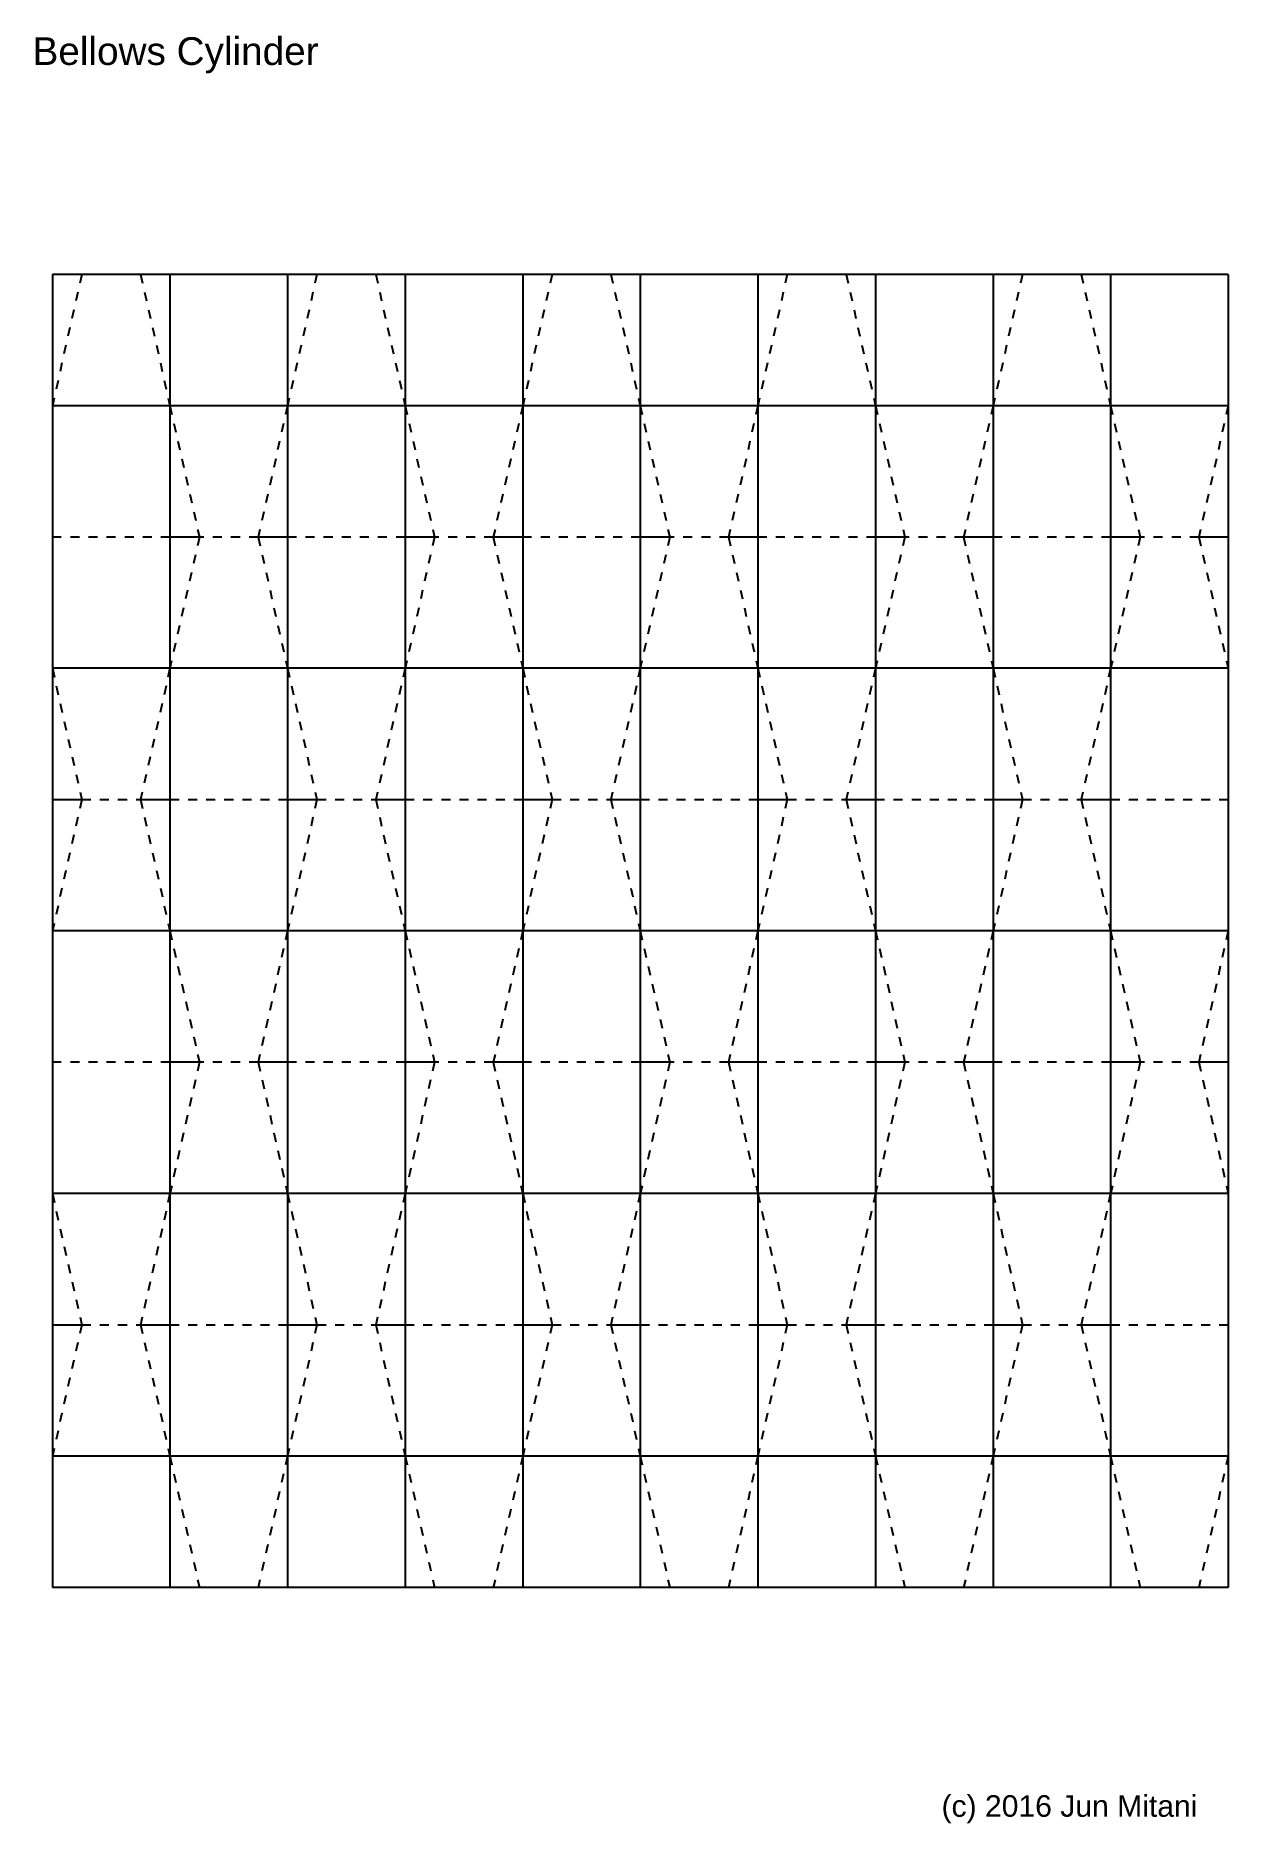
# Model space of a CAD drawing. Extents: x 11 to 197, y -288 to -9.
import ezdxf

# ---------------------------------------------------------------- set-up
doc = ezdxf.new("R2010")
doc.units = 0
for name, pattern in [('AI-LINETYPE-1', [2.822222, 1.411111, -1.411111]), ('AI-LINETYPE-10', [2.822222, 1.411111, -1.411111]), ('AI-LINETYPE-100', [2.822222, 1.411111, -1.411111]), ('AI-LINETYPE-101', [2.822222, 1.411111, -1.411111]), ('AI-LINETYPE-102', [2.822222, 1.411111, -1.411111]), ('AI-LINETYPE-103', [2.822222, 1.411111, -1.411111]), ('AI-LINETYPE-104', [2.822222, 1.411111, -1.411111]), ('AI-LINETYPE-105', [2.822222, 1.411111, -1.411111]), ('AI-LINETYPE-106', [2.822222, 1.411111, -1.411111]), ('AI-LINETYPE-107', [2.822222, 1.411111, -1.411111]), ('AI-LINETYPE-108', [2.822222, 1.411111, -1.411111]), ('AI-LINETYPE-109', [2.822222, 1.411111, -1.411111]), ('AI-LINETYPE-11', [2.822222, 1.411111, -1.411111]), ('AI-LINETYPE-110', [2.822222, 1.411111, -1.411111]), ('AI-LINETYPE-111', [2.822222, 1.411111, -1.411111]), ('AI-LINETYPE-112', [2.822222, 1.411111, -1.411111]), ('AI-LINETYPE-113', [2.822222, 1.411111, -1.411111]), ('AI-LINETYPE-114', [2.822222, 1.411111, -1.411111]), ('AI-LINETYPE-115', [2.822222, 1.411111, -1.411111]), ('AI-LINETYPE-116', [2.822222, 1.411111, -1.411111]), ('AI-LINETYPE-117', [2.822222, 1.411111, -1.411111]), ('AI-LINETYPE-118', [2.822222, 1.411111, -1.411111]), ('AI-LINETYPE-119', [2.822222, 1.411111, -1.411111]), ('AI-LINETYPE-12', [2.822222, 1.411111, -1.411111]), ('AI-LINETYPE-120', [2.822222, 1.411111, -1.411111]), ('AI-LINETYPE-121', [2.822222, 1.411111, -1.411111]), ('AI-LINETYPE-122', [2.822222, 1.411111, -1.411111]), ('AI-LINETYPE-123', [2.822222, 1.411111, -1.411111]), ('AI-LINETYPE-124', [2.822222, 1.411111, -1.411111]), ('AI-LINETYPE-125', [2.822222, 1.411111, -1.411111]), ('AI-LINETYPE-126', [2.822222, 1.411111, -1.411111]), ('AI-LINETYPE-127', [2.822222, 1.411111, -1.411111]), ('AI-LINETYPE-128', [2.822222, 1.411111, -1.411111]), ('AI-LINETYPE-129', [2.822222, 1.411111, -1.411111]), ('AI-LINETYPE-13', [2.822222, 1.411111, -1.411111]), ('AI-LINETYPE-130', [2.822222, 1.411111, -1.411111]), ('AI-LINETYPE-131', [2.822222, 1.411111, -1.411111]), ('AI-LINETYPE-132', [2.822222, 1.411111, -1.411111]), ('AI-LINETYPE-133', [2.822222, 1.411111, -1.411111]), ('AI-LINETYPE-134', [2.822222, 1.411111, -1.411111]), ('AI-LINETYPE-135', [2.822222, 1.411111, -1.411111]), ('AI-LINETYPE-136', [2.822222, 1.411111, -1.411111]), ('AI-LINETYPE-137', [2.822222, 1.411111, -1.411111]), ('AI-LINETYPE-138', [2.822222, 1.411111, -1.411111]), ('AI-LINETYPE-139', [2.822222, 1.411111, -1.411111]), ('AI-LINETYPE-14', [2.822222, 1.411111, -1.411111]), ('AI-LINETYPE-140', [2.822222, 1.411111, -1.411111]), ('AI-LINETYPE-15', [2.822222, 1.411111, -1.411111]), ('AI-LINETYPE-16', [2.822222, 1.411111, -1.411111]), ('AI-LINETYPE-17', [2.822222, 1.411111, -1.411111]), ('AI-LINETYPE-18', [2.822222, 1.411111, -1.411111]), ('AI-LINETYPE-19', [2.822222, 1.411111, -1.411111]), ('AI-LINETYPE-2', [2.822222, 1.411111, -1.411111]), ('AI-LINETYPE-20', [2.822222, 1.411111, -1.411111]), ('AI-LINETYPE-21', [2.822222, 1.411111, -1.411111]), ('AI-LINETYPE-22', [2.822222, 1.411111, -1.411111]), ('AI-LINETYPE-23', [2.822222, 1.411111, -1.411111]), ('AI-LINETYPE-24', [2.822222, 1.411111, -1.411111]), ('AI-LINETYPE-25', [2.822222, 1.411111, -1.411111]), ('AI-LINETYPE-26', [2.822222, 1.411111, -1.411111]), ('AI-LINETYPE-27', [2.822222, 1.411111, -1.411111]), ('AI-LINETYPE-28', [2.822222, 1.411111, -1.411111]), ('AI-LINETYPE-29', [2.822222, 1.411111, -1.411111]), ('AI-LINETYPE-3', [2.822222, 1.411111, -1.411111]), ('AI-LINETYPE-30', [2.822222, 1.411111, -1.411111]), ('AI-LINETYPE-31', [2.822222, 1.411111, -1.411111]), ('AI-LINETYPE-32', [2.822222, 1.411111, -1.411111]), ('AI-LINETYPE-33', [2.822222, 1.411111, -1.411111]), ('AI-LINETYPE-34', [2.822222, 1.411111, -1.411111]), ('AI-LINETYPE-35', [2.822222, 1.411111, -1.411111]), ('AI-LINETYPE-36', [2.822222, 1.411111, -1.411111]), ('AI-LINETYPE-37', [2.822222, 1.411111, -1.411111]), ('AI-LINETYPE-38', [2.822222, 1.411111, -1.411111]), ('AI-LINETYPE-39', [2.822222, 1.411111, -1.411111]), ('AI-LINETYPE-4', [2.822222, 1.411111, -1.411111]), ('AI-LINETYPE-40', [2.822222, 1.411111, -1.411111]), ('AI-LINETYPE-41', [2.822222, 1.411111, -1.411111]), ('AI-LINETYPE-42', [2.822222, 1.411111, -1.411111]), ('AI-LINETYPE-43', [2.822222, 1.411111, -1.411111]), ('AI-LINETYPE-44', [2.822222, 1.411111, -1.411111]), ('AI-LINETYPE-45', [2.822222, 1.411111, -1.411111]), ('AI-LINETYPE-46', [2.822222, 1.411111, -1.411111]), ('AI-LINETYPE-47', [2.822222, 1.411111, -1.411111]), ('AI-LINETYPE-48', [2.822222, 1.411111, -1.411111]), ('AI-LINETYPE-49', [2.822222, 1.411111, -1.411111]), ('AI-LINETYPE-5', [2.822222, 1.411111, -1.411111]), ('AI-LINETYPE-50', [2.822222, 1.411111, -1.411111]), ('AI-LINETYPE-51', [2.822222, 1.411111, -1.411111]), ('AI-LINETYPE-52', [2.822222, 1.411111, -1.411111]), ('AI-LINETYPE-53', [2.822222, 1.411111, -1.411111]), ('AI-LINETYPE-54', [2.822222, 1.411111, -1.411111]), ('AI-LINETYPE-55', [2.822222, 1.411111, -1.411111]), ('AI-LINETYPE-56', [2.822222, 1.411111, -1.411111]), ('AI-LINETYPE-57', [2.822222, 1.411111, -1.411111]), ('AI-LINETYPE-58', [2.822222, 1.411111, -1.411111]), ('AI-LINETYPE-59', [2.822222, 1.411111, -1.411111]), ('AI-LINETYPE-6', [2.822222, 1.411111, -1.411111]), ('AI-LINETYPE-60', [2.822222, 1.411111, -1.411111]), ('AI-LINETYPE-61', [2.822222, 1.411111, -1.411111]), ('AI-LINETYPE-62', [2.822222, 1.411111, -1.411111]), ('AI-LINETYPE-63', [2.822222, 1.411111, -1.411111]), ('AI-LINETYPE-64', [2.822222, 1.411111, -1.411111]), ('AI-LINETYPE-65', [2.822222, 1.411111, -1.411111]), ('AI-LINETYPE-66', [2.822222, 1.411111, -1.411111]), ('AI-LINETYPE-67', [2.822222, 1.411111, -1.411111]), ('AI-LINETYPE-68', [2.822222, 1.411111, -1.411111]), ('AI-LINETYPE-69', [2.822222, 1.411111, -1.411111]), ('AI-LINETYPE-7', [2.822222, 1.411111, -1.411111]), ('AI-LINETYPE-70', [2.822222, 1.411111, -1.411111]), ('AI-LINETYPE-71', [2.822222, 1.411111, -1.411111]), ('AI-LINETYPE-72', [2.822222, 1.411111, -1.411111]), ('AI-LINETYPE-73', [2.822222, 1.411111, -1.411111]), ('AI-LINETYPE-74', [2.822222, 1.411111, -1.411111]), ('AI-LINETYPE-75', [2.822222, 1.411111, -1.411111]), ('AI-LINETYPE-76', [2.822222, 1.411111, -1.411111]), ('AI-LINETYPE-77', [2.822222, 1.411111, -1.411111]), ('AI-LINETYPE-78', [2.822222, 1.411111, -1.411111]), ('AI-LINETYPE-79', [2.822222, 1.411111, -1.411111]), ('AI-LINETYPE-8', [2.822222, 1.411111, -1.411111]), ('AI-LINETYPE-80', [2.822222, 1.411111, -1.411111]), ('AI-LINETYPE-81', [2.822222, 1.411111, -1.411111]), ('AI-LINETYPE-82', [2.822222, 1.411111, -1.411111]), ('AI-LINETYPE-83', [2.822222, 1.411111, -1.411111]), ('AI-LINETYPE-84', [2.822222, 1.411111, -1.411111]), ('AI-LINETYPE-85', [2.822222, 1.411111, -1.411111]), ('AI-LINETYPE-86', [2.822222, 1.411111, -1.411111]), ('AI-LINETYPE-87', [2.822222, 1.411111, -1.411111]), ('AI-LINETYPE-88', [2.822222, 1.411111, -1.411111]), ('AI-LINETYPE-89', [2.822222, 1.411111, -1.411111]), ('AI-LINETYPE-9', [2.822222, 1.411111, -1.411111]), ('AI-LINETYPE-90', [2.822222, 1.411111, -1.411111]), ('AI-LINETYPE-91', [2.822222, 1.411111, -1.411111]), ('AI-LINETYPE-92', [2.822222, 1.411111, -1.411111]), ('AI-LINETYPE-93', [2.822222, 1.411111, -1.411111]), ('AI-LINETYPE-94', [2.822222, 1.411111, -1.411111]), ('AI-LINETYPE-95', [2.822222, 1.411111, -1.411111]), ('AI-LINETYPE-96', [2.822222, 1.411111, -1.411111]), ('AI-LINETYPE-97', [2.822222, 1.411111, -1.411111]), ('AI-LINETYPE-98', [2.822222, 1.411111, -1.411111]), ('AI-LINETYPE-99', [2.822222, 1.411111, -1.411111])]:
    doc.linetypes.add(name, pattern=pattern)
for name, color, linetype in [('CUTLINE', 7, 'CONTINUOUS'), ('MOUNTAINLINE', 7, 'CONTINUOUS'), ('TEXT', 7, 'CONTINUOUS'), ('VALLEYLINE', 7, 'CONTINUOUS')]:
    doc.layers.add(name, color=color, linetype=linetype)

msp = doc.modelspace()

# ---------------------------------------------------------------- texts
at = {"layer": 'TEXT', "color": 7, "attachment_point": 7}
for s, insert, char_height in [('\\fArial|b0|i0|c0|p34;\\W1;Bellows Cylinder', (10.83, -14.86), 4.318), ('\\fArial|b0|i0|c0|p34;\\W1;(c) 2016 Jun Mitani', (152.51, -287.61), 3.3584)]:
    msp.add_mtext(s, dxfattribs=dict(at, insert=insert, char_height=char_height))

# ---------------------------------------------------------------- blocks, each defined once
blk = doc.blocks.new('BLOCK_2')
at = {"layer": 'CUTLINE', "color": 7}
blk.add_lwpolyline([(197.2, -46.21), (13.92, -46.21)], dxfattribs=at)
blk = doc.blocks.new('BLOCK_3')
at = {"layer": 'CUTLINE', "color": 7}
blk.add_lwpolyline([(197.2, -250.84), (13.92, -250.84)], dxfattribs=at)
blk = doc.blocks.new('BLOCK_4')
at = {"layer": 'CUTLINE', "color": 7}
blk.add_lwpolyline([(13.92, -46.21), (13.92, -128.07)], dxfattribs=at)
blk = doc.blocks.new('BLOCK_5')
at = {"layer": 'CUTLINE', "color": 7}
blk.add_lwpolyline([(13.92, -128.07), (13.92, -250.84)], dxfattribs=at)
blk = doc.blocks.new('BLOCK_6')
at = {"layer": 'CUTLINE', "color": 7}
blk.add_lwpolyline([(197.2, -128.07), (197.2, -250.84)], dxfattribs=at)
blk = doc.blocks.new('BLOCK_7')
at = {"layer": 'CUTLINE', "color": 7}
blk.add_lwpolyline([(197.2, -46.21), (197.2, -128.07)], dxfattribs=at)
blk = doc.blocks.new('BLOCK_8')
at = {"layer": 'VALLEYLINE', "color": 7, "linetype": 'AI-LINETYPE-1'}
blk.add_lwpolyline([(18.5, -46.21), (13.92, -66.68)], dxfattribs=at)
blk = doc.blocks.new('BLOCK_9')
at = {"layer": 'VALLEYLINE', "color": 7, "linetype": 'AI-LINETYPE-2'}
blk.add_lwpolyline([(197.2, -66.68), (192.62, -87.14)], dxfattribs=at)
blk = doc.blocks.new('BLOCK_10')
at = {"layer": 'VALLEYLINE', "color": 7, "linetype": 'AI-LINETYPE-3'}
blk.add_lwpolyline([(192.62, -87.14), (197.2, -107.6)], dxfattribs=at)
blk = doc.blocks.new('BLOCK_11')
at = {"layer": 'VALLEYLINE', "color": 7, "linetype": 'AI-LINETYPE-4'}
blk.add_lwpolyline([(13.92, -107.6), (18.5, -128.07)], dxfattribs=at)
blk = doc.blocks.new('BLOCK_12')
at = {"layer": 'VALLEYLINE', "color": 7, "linetype": 'AI-LINETYPE-5'}
blk.add_lwpolyline([(174.29, -46.21), (178.87, -66.68)], dxfattribs=at)
blk = doc.blocks.new('BLOCK_13')
at = {"layer": 'VALLEYLINE', "color": 7, "linetype": 'AI-LINETYPE-6'}
blk.add_lwpolyline([(178.87, -66.68), (183.46, -87.14)], dxfattribs=at)
blk = doc.blocks.new('BLOCK_14')
at = {"layer": 'VALLEYLINE', "color": 7, "linetype": 'AI-LINETYPE-7'}
blk.add_lwpolyline([(183.46, -87.14), (178.87, -107.6)], dxfattribs=at)
blk = doc.blocks.new('BLOCK_15')
at = {"layer": 'VALLEYLINE', "color": 7, "linetype": 'AI-LINETYPE-8'}
blk.add_lwpolyline([(178.87, -107.6), (174.29, -128.07)], dxfattribs=at)
blk = doc.blocks.new('BLOCK_16')
at = {"layer": 'VALLEYLINE', "color": 7, "linetype": 'AI-LINETYPE-9'}
blk.add_lwpolyline([(165.13, -46.21), (160.55, -66.68)], dxfattribs=at)
blk = doc.blocks.new('BLOCK_17')
at = {"layer": 'VALLEYLINE', "color": 7, "linetype": 'AI-LINETYPE-10'}
blk.add_lwpolyline([(160.55, -66.68), (155.96, -87.14)], dxfattribs=at)
blk = doc.blocks.new('BLOCK_18')
at = {"layer": 'VALLEYLINE', "color": 7, "linetype": 'AI-LINETYPE-11'}
blk.add_lwpolyline([(155.96, -87.14), (160.55, -107.6)], dxfattribs=at)
blk = doc.blocks.new('BLOCK_19')
at = {"layer": 'VALLEYLINE', "color": 7, "linetype": 'AI-LINETYPE-12'}
blk.add_lwpolyline([(160.55, -107.6), (165.13, -128.07)], dxfattribs=at)
blk = doc.blocks.new('BLOCK_20')
at = {"layer": 'VALLEYLINE', "color": 7, "linetype": 'AI-LINETYPE-13'}
blk.add_lwpolyline([(137.64, -46.21), (142.22, -66.68)], dxfattribs=at)
blk = doc.blocks.new('BLOCK_21')
at = {"layer": 'VALLEYLINE', "color": 7, "linetype": 'AI-LINETYPE-14'}
blk.add_lwpolyline([(142.22, -66.68), (146.8, -87.14)], dxfattribs=at)
blk = doc.blocks.new('BLOCK_22')
at = {"layer": 'VALLEYLINE', "color": 7, "linetype": 'AI-LINETYPE-15'}
blk.add_lwpolyline([(146.8, -87.14), (142.22, -107.6)], dxfattribs=at)
blk = doc.blocks.new('BLOCK_23')
at = {"layer": 'VALLEYLINE', "color": 7, "linetype": 'AI-LINETYPE-16'}
blk.add_lwpolyline([(142.22, -107.6), (137.64, -128.07)], dxfattribs=at)
blk = doc.blocks.new('BLOCK_24')
at = {"layer": 'VALLEYLINE', "color": 7, "linetype": 'AI-LINETYPE-17'}
blk.add_lwpolyline([(128.47, -46.21), (123.89, -66.68)], dxfattribs=at)
blk = doc.blocks.new('BLOCK_25')
at = {"layer": 'VALLEYLINE', "color": 7, "linetype": 'AI-LINETYPE-18'}
blk.add_lwpolyline([(123.89, -66.68), (119.31, -87.14)], dxfattribs=at)
blk = doc.blocks.new('BLOCK_26')
at = {"layer": 'VALLEYLINE', "color": 7, "linetype": 'AI-LINETYPE-19'}
blk.add_lwpolyline([(119.31, -87.14), (123.89, -107.6)], dxfattribs=at)
blk = doc.blocks.new('BLOCK_27')
at = {"layer": 'VALLEYLINE', "color": 7, "linetype": 'AI-LINETYPE-20'}
blk.add_lwpolyline([(123.89, -107.6), (128.47, -128.07)], dxfattribs=at)
blk = doc.blocks.new('BLOCK_28')
at = {"layer": 'VALLEYLINE', "color": 7, "linetype": 'AI-LINETYPE-21'}
blk.add_lwpolyline([(100.98, -46.21), (105.56, -66.68)], dxfattribs=at)
blk = doc.blocks.new('BLOCK_29')
at = {"layer": 'VALLEYLINE', "color": 7, "linetype": 'AI-LINETYPE-22'}
blk.add_lwpolyline([(105.56, -66.68), (110.14, -87.14)], dxfattribs=at)
blk = doc.blocks.new('BLOCK_30')
at = {"layer": 'VALLEYLINE', "color": 7, "linetype": 'AI-LINETYPE-23'}
blk.add_lwpolyline([(110.14, -87.14), (105.56, -107.6)], dxfattribs=at)
blk = doc.blocks.new('BLOCK_31')
at = {"layer": 'VALLEYLINE', "color": 7, "linetype": 'AI-LINETYPE-24'}
blk.add_lwpolyline([(105.56, -107.6), (100.98, -128.07)], dxfattribs=at)
blk = doc.blocks.new('BLOCK_32')
at = {"layer": 'VALLEYLINE', "color": 7, "linetype": 'AI-LINETYPE-25'}
blk.add_lwpolyline([(91.81, -46.21), (87.23, -66.68)], dxfattribs=at)
blk = doc.blocks.new('BLOCK_33')
at = {"layer": 'VALLEYLINE', "color": 7, "linetype": 'AI-LINETYPE-26'}
blk.add_lwpolyline([(87.23, -66.68), (82.65, -87.14)], dxfattribs=at)
blk = doc.blocks.new('BLOCK_34')
at = {"layer": 'VALLEYLINE', "color": 7, "linetype": 'AI-LINETYPE-27'}
blk.add_lwpolyline([(82.65, -87.14), (87.23, -107.6)], dxfattribs=at)
blk = doc.blocks.new('BLOCK_35')
at = {"layer": 'VALLEYLINE', "color": 7, "linetype": 'AI-LINETYPE-28'}
blk.add_lwpolyline([(87.23, -107.6), (91.81, -128.07)], dxfattribs=at)
blk = doc.blocks.new('BLOCK_36')
at = {"layer": 'VALLEYLINE', "color": 7, "linetype": 'AI-LINETYPE-29'}
blk.add_lwpolyline([(64.32, -46.21), (68.9, -66.68)], dxfattribs=at)
blk = doc.blocks.new('BLOCK_37')
at = {"layer": 'VALLEYLINE', "color": 7, "linetype": 'AI-LINETYPE-30'}
blk.add_lwpolyline([(68.9, -66.68), (73.49, -87.14)], dxfattribs=at)
blk = doc.blocks.new('BLOCK_38')
at = {"layer": 'VALLEYLINE', "color": 7, "linetype": 'AI-LINETYPE-31'}
blk.add_lwpolyline([(73.49, -87.14), (68.9, -107.6)], dxfattribs=at)
blk = doc.blocks.new('BLOCK_39')
at = {"layer": 'VALLEYLINE', "color": 7, "linetype": 'AI-LINETYPE-32'}
blk.add_lwpolyline([(68.9, -107.6), (64.32, -128.07)], dxfattribs=at)
blk = doc.blocks.new('BLOCK_40')
at = {"layer": 'VALLEYLINE', "color": 7, "linetype": 'AI-LINETYPE-33'}
blk.add_lwpolyline([(50.58, -107.6), (55.16, -128.07)], dxfattribs=at)
blk = doc.blocks.new('BLOCK_41')
at = {"layer": 'VALLEYLINE', "color": 7, "linetype": 'AI-LINETYPE-34'}
blk.add_lwpolyline([(50.58, -66.68), (45.99, -87.14)], dxfattribs=at)
blk = doc.blocks.new('BLOCK_42')
at = {"layer": 'VALLEYLINE', "color": 7, "linetype": 'AI-LINETYPE-35'}
blk.add_lwpolyline([(45.99, -87.14), (50.58, -107.6)], dxfattribs=at)
blk = doc.blocks.new('BLOCK_43')
at = {"layer": 'VALLEYLINE', "color": 7, "linetype": 'AI-LINETYPE-36'}
blk.add_lwpolyline([(55.16, -46.21), (50.58, -66.68)], dxfattribs=at)
blk = doc.blocks.new('BLOCK_44')
at = {"layer": 'VALLEYLINE', "color": 7, "linetype": 'AI-LINETYPE-37'}
blk.add_lwpolyline([(27.67, -46.21), (32.25, -66.68)], dxfattribs=at)
blk = doc.blocks.new('BLOCK_45')
at = {"layer": 'VALLEYLINE', "color": 7, "linetype": 'AI-LINETYPE-38'}
blk.add_lwpolyline([(32.25, -66.68), (36.83, -87.14)], dxfattribs=at)
blk = doc.blocks.new('BLOCK_46')
at = {"layer": 'VALLEYLINE', "color": 7, "linetype": 'AI-LINETYPE-39'}
blk.add_lwpolyline([(36.83, -87.14), (32.25, -107.6)], dxfattribs=at)
blk = doc.blocks.new('BLOCK_47')
at = {"layer": 'VALLEYLINE', "color": 7, "linetype": 'AI-LINETYPE-40'}
blk.add_lwpolyline([(32.25, -107.6), (27.67, -128.07)], dxfattribs=at)
blk = doc.blocks.new('BLOCK_48')
at = {"layer": 'VALLEYLINE', "color": 7, "linetype": 'AI-LINETYPE-41'}
blk.add_lwpolyline([(18.5, -128.07), (13.92, -148.53)], dxfattribs=at)
blk = doc.blocks.new('BLOCK_49')
at = {"layer": 'VALLEYLINE', "color": 7, "linetype": 'AI-LINETYPE-42'}
blk.add_lwpolyline([(197.2, -148.53), (192.62, -168.99)], dxfattribs=at)
blk = doc.blocks.new('BLOCK_50')
at = {"layer": 'VALLEYLINE', "color": 7, "linetype": 'AI-LINETYPE-43'}
blk.add_lwpolyline([(192.62, -168.99), (197.2, -189.46)], dxfattribs=at)
blk = doc.blocks.new('BLOCK_51')
at = {"layer": 'VALLEYLINE', "color": 7, "linetype": 'AI-LINETYPE-44'}
blk.add_lwpolyline([(13.92, -189.46), (18.5, -209.92)], dxfattribs=at)
blk = doc.blocks.new('BLOCK_52')
at = {"layer": 'VALLEYLINE', "color": 7, "linetype": 'AI-LINETYPE-45'}
blk.add_lwpolyline([(174.29, -128.07), (178.87, -148.53)], dxfattribs=at)
blk = doc.blocks.new('BLOCK_53')
at = {"layer": 'VALLEYLINE', "color": 7, "linetype": 'AI-LINETYPE-46'}
blk.add_lwpolyline([(178.87, -148.53), (183.46, -168.99)], dxfattribs=at)
blk = doc.blocks.new('BLOCK_54')
at = {"layer": 'VALLEYLINE', "color": 7, "linetype": 'AI-LINETYPE-47'}
blk.add_lwpolyline([(183.46, -168.99), (178.87, -189.46)], dxfattribs=at)
blk = doc.blocks.new('BLOCK_55')
at = {"layer": 'VALLEYLINE', "color": 7, "linetype": 'AI-LINETYPE-48'}
blk.add_lwpolyline([(178.87, -189.46), (174.29, -209.92)], dxfattribs=at)
blk = doc.blocks.new('BLOCK_56')
at = {"layer": 'VALLEYLINE', "color": 7, "linetype": 'AI-LINETYPE-49'}
blk.add_lwpolyline([(165.13, -128.07), (160.55, -148.53)], dxfattribs=at)
blk = doc.blocks.new('BLOCK_57')
at = {"layer": 'VALLEYLINE', "color": 7, "linetype": 'AI-LINETYPE-50'}
blk.add_lwpolyline([(160.55, -148.53), (155.96, -168.99)], dxfattribs=at)
blk = doc.blocks.new('BLOCK_58')
at = {"layer": 'VALLEYLINE', "color": 7, "linetype": 'AI-LINETYPE-51'}
blk.add_lwpolyline([(155.96, -168.99), (160.55, -189.46)], dxfattribs=at)
blk = doc.blocks.new('BLOCK_59')
at = {"layer": 'VALLEYLINE', "color": 7, "linetype": 'AI-LINETYPE-52'}
blk.add_lwpolyline([(160.55, -189.46), (165.13, -209.92)], dxfattribs=at)
blk = doc.blocks.new('BLOCK_60')
at = {"layer": 'VALLEYLINE', "color": 7, "linetype": 'AI-LINETYPE-53'}
blk.add_lwpolyline([(137.64, -128.07), (142.22, -148.53)], dxfattribs=at)
blk = doc.blocks.new('BLOCK_61')
at = {"layer": 'VALLEYLINE', "color": 7, "linetype": 'AI-LINETYPE-54'}
blk.add_lwpolyline([(142.22, -148.53), (146.8, -168.99)], dxfattribs=at)
blk = doc.blocks.new('BLOCK_62')
at = {"layer": 'VALLEYLINE', "color": 7, "linetype": 'AI-LINETYPE-55'}
blk.add_lwpolyline([(146.8, -168.99), (142.22, -189.46)], dxfattribs=at)
blk = doc.blocks.new('BLOCK_63')
at = {"layer": 'VALLEYLINE', "color": 7, "linetype": 'AI-LINETYPE-56'}
blk.add_lwpolyline([(142.22, -189.46), (137.64, -209.92)], dxfattribs=at)
blk = doc.blocks.new('BLOCK_64')
at = {"layer": 'VALLEYLINE', "color": 7, "linetype": 'AI-LINETYPE-57'}
blk.add_lwpolyline([(128.47, -128.07), (123.89, -148.53)], dxfattribs=at)
blk = doc.blocks.new('BLOCK_65')
at = {"layer": 'VALLEYLINE', "color": 7, "linetype": 'AI-LINETYPE-58'}
blk.add_lwpolyline([(123.89, -148.53), (119.31, -168.99)], dxfattribs=at)
blk = doc.blocks.new('BLOCK_66')
at = {"layer": 'VALLEYLINE', "color": 7, "linetype": 'AI-LINETYPE-59'}
blk.add_lwpolyline([(119.31, -168.99), (123.89, -189.46)], dxfattribs=at)
blk = doc.blocks.new('BLOCK_67')
at = {"layer": 'VALLEYLINE', "color": 7, "linetype": 'AI-LINETYPE-60'}
blk.add_lwpolyline([(123.89, -189.46), (128.47, -209.92)], dxfattribs=at)
blk = doc.blocks.new('BLOCK_68')
at = {"layer": 'VALLEYLINE', "color": 7, "linetype": 'AI-LINETYPE-61'}
blk.add_lwpolyline([(100.98, -128.07), (105.56, -148.53)], dxfattribs=at)
blk = doc.blocks.new('BLOCK_69')
at = {"layer": 'VALLEYLINE', "color": 7, "linetype": 'AI-LINETYPE-62'}
blk.add_lwpolyline([(105.56, -148.53), (110.14, -168.99)], dxfattribs=at)
blk = doc.blocks.new('BLOCK_70')
at = {"layer": 'VALLEYLINE', "color": 7, "linetype": 'AI-LINETYPE-63'}
blk.add_lwpolyline([(110.14, -168.99), (105.56, -189.46)], dxfattribs=at)
blk = doc.blocks.new('BLOCK_71')
at = {"layer": 'VALLEYLINE', "color": 7, "linetype": 'AI-LINETYPE-64'}
blk.add_lwpolyline([(105.56, -189.46), (100.98, -209.92)], dxfattribs=at)
blk = doc.blocks.new('BLOCK_72')
at = {"layer": 'VALLEYLINE', "color": 7, "linetype": 'AI-LINETYPE-65'}
blk.add_lwpolyline([(91.81, -128.07), (87.23, -148.53)], dxfattribs=at)
blk = doc.blocks.new('BLOCK_73')
at = {"layer": 'VALLEYLINE', "color": 7, "linetype": 'AI-LINETYPE-66'}
blk.add_lwpolyline([(87.23, -148.53), (82.65, -168.99)], dxfattribs=at)
blk = doc.blocks.new('BLOCK_74')
at = {"layer": 'VALLEYLINE', "color": 7, "linetype": 'AI-LINETYPE-67'}
blk.add_lwpolyline([(82.65, -168.99), (87.23, -189.46)], dxfattribs=at)
blk = doc.blocks.new('BLOCK_75')
at = {"layer": 'VALLEYLINE', "color": 7, "linetype": 'AI-LINETYPE-68'}
blk.add_lwpolyline([(87.23, -189.46), (91.81, -209.92)], dxfattribs=at)
blk = doc.blocks.new('BLOCK_76')
at = {"layer": 'VALLEYLINE', "color": 7, "linetype": 'AI-LINETYPE-69'}
blk.add_lwpolyline([(64.32, -128.07), (68.9, -148.53)], dxfattribs=at)
blk = doc.blocks.new('BLOCK_77')
at = {"layer": 'VALLEYLINE', "color": 7, "linetype": 'AI-LINETYPE-70'}
blk.add_lwpolyline([(68.9, -148.53), (73.49, -168.99)], dxfattribs=at)
blk = doc.blocks.new('BLOCK_78')
at = {"layer": 'VALLEYLINE', "color": 7, "linetype": 'AI-LINETYPE-71'}
blk.add_lwpolyline([(73.49, -168.99), (68.9, -189.46)], dxfattribs=at)
blk = doc.blocks.new('BLOCK_79')
at = {"layer": 'VALLEYLINE', "color": 7, "linetype": 'AI-LINETYPE-72'}
blk.add_lwpolyline([(68.9, -189.46), (64.32, -209.92)], dxfattribs=at)
blk = doc.blocks.new('BLOCK_80')
at = {"layer": 'VALLEYLINE', "color": 7, "linetype": 'AI-LINETYPE-73'}
blk.add_lwpolyline([(50.58, -189.46), (55.16, -209.92)], dxfattribs=at)
blk = doc.blocks.new('BLOCK_81')
at = {"layer": 'VALLEYLINE', "color": 7, "linetype": 'AI-LINETYPE-74'}
blk.add_lwpolyline([(50.58, -148.53), (45.99, -168.99)], dxfattribs=at)
blk = doc.blocks.new('BLOCK_82')
at = {"layer": 'VALLEYLINE', "color": 7, "linetype": 'AI-LINETYPE-75'}
blk.add_lwpolyline([(45.99, -168.99), (50.58, -189.46)], dxfattribs=at)
blk = doc.blocks.new('BLOCK_83')
at = {"layer": 'VALLEYLINE', "color": 7, "linetype": 'AI-LINETYPE-76'}
blk.add_lwpolyline([(55.16, -128.07), (50.58, -148.53)], dxfattribs=at)
blk = doc.blocks.new('BLOCK_84')
at = {"layer": 'VALLEYLINE', "color": 7, "linetype": 'AI-LINETYPE-77'}
blk.add_lwpolyline([(27.67, -128.07), (32.25, -148.53)], dxfattribs=at)
blk = doc.blocks.new('BLOCK_85')
at = {"layer": 'VALLEYLINE', "color": 7, "linetype": 'AI-LINETYPE-78'}
blk.add_lwpolyline([(32.25, -148.53), (36.83, -168.99)], dxfattribs=at)
blk = doc.blocks.new('BLOCK_86')
at = {"layer": 'VALLEYLINE', "color": 7, "linetype": 'AI-LINETYPE-79'}
blk.add_lwpolyline([(36.83, -168.99), (32.25, -189.46)], dxfattribs=at)
blk = doc.blocks.new('BLOCK_87')
at = {"layer": 'VALLEYLINE', "color": 7, "linetype": 'AI-LINETYPE-80'}
blk.add_lwpolyline([(32.25, -189.46), (27.67, -209.92)], dxfattribs=at)
blk = doc.blocks.new('BLOCK_88')
at = {"layer": 'VALLEYLINE', "color": 7, "linetype": 'AI-LINETYPE-81'}
blk.add_lwpolyline([(18.5, -209.92), (13.92, -230.38)], dxfattribs=at)
blk = doc.blocks.new('BLOCK_89')
at = {"layer": 'VALLEYLINE', "color": 7, "linetype": 'AI-LINETYPE-82'}
blk.add_lwpolyline([(197.2, -230.38), (192.62, -250.84)], dxfattribs=at)
blk = doc.blocks.new('BLOCK_90')
at = {"layer": 'VALLEYLINE', "color": 7, "linetype": 'AI-LINETYPE-83'}
blk.add_lwpolyline([(174.29, -209.92), (178.87, -230.38)], dxfattribs=at)
blk = doc.blocks.new('BLOCK_91')
at = {"layer": 'VALLEYLINE', "color": 7, "linetype": 'AI-LINETYPE-84'}
blk.add_lwpolyline([(178.87, -230.38), (183.46, -250.84)], dxfattribs=at)
blk = doc.blocks.new('BLOCK_92')
at = {"layer": 'VALLEYLINE', "color": 7, "linetype": 'AI-LINETYPE-85'}
blk.add_lwpolyline([(165.13, -209.92), (160.55, -230.38)], dxfattribs=at)
blk = doc.blocks.new('BLOCK_93')
at = {"layer": 'VALLEYLINE', "color": 7, "linetype": 'AI-LINETYPE-86'}
blk.add_lwpolyline([(160.55, -230.38), (155.96, -250.84)], dxfattribs=at)
blk = doc.blocks.new('BLOCK_94')
at = {"layer": 'VALLEYLINE', "color": 7, "linetype": 'AI-LINETYPE-87'}
blk.add_lwpolyline([(137.64, -209.92), (142.22, -230.38)], dxfattribs=at)
blk = doc.blocks.new('BLOCK_95')
at = {"layer": 'VALLEYLINE', "color": 7, "linetype": 'AI-LINETYPE-88'}
blk.add_lwpolyline([(142.22, -230.38), (146.8, -250.84)], dxfattribs=at)
blk = doc.blocks.new('BLOCK_96')
at = {"layer": 'VALLEYLINE', "color": 7, "linetype": 'AI-LINETYPE-89'}
blk.add_lwpolyline([(128.47, -209.92), (123.89, -230.38)], dxfattribs=at)
blk = doc.blocks.new('BLOCK_97')
at = {"layer": 'VALLEYLINE', "color": 7, "linetype": 'AI-LINETYPE-90'}
blk.add_lwpolyline([(123.89, -230.38), (119.31, -250.84)], dxfattribs=at)
blk = doc.blocks.new('BLOCK_98')
at = {"layer": 'VALLEYLINE', "color": 7, "linetype": 'AI-LINETYPE-91'}
blk.add_lwpolyline([(100.98, -209.92), (105.56, -230.38)], dxfattribs=at)
blk = doc.blocks.new('BLOCK_99')
at = {"layer": 'VALLEYLINE', "color": 7, "linetype": 'AI-LINETYPE-92'}
blk.add_lwpolyline([(105.56, -230.38), (110.14, -250.84)], dxfattribs=at)
blk = doc.blocks.new('BLOCK_100')
at = {"layer": 'VALLEYLINE', "color": 7, "linetype": 'AI-LINETYPE-93'}
blk.add_lwpolyline([(91.81, -209.92), (87.23, -230.38)], dxfattribs=at)
blk = doc.blocks.new('BLOCK_101')
at = {"layer": 'VALLEYLINE', "color": 7, "linetype": 'AI-LINETYPE-94'}
blk.add_lwpolyline([(87.23, -230.38), (82.65, -250.84)], dxfattribs=at)
blk = doc.blocks.new('BLOCK_102')
at = {"layer": 'VALLEYLINE', "color": 7, "linetype": 'AI-LINETYPE-95'}
blk.add_lwpolyline([(64.32, -209.92), (68.9, -230.38)], dxfattribs=at)
blk = doc.blocks.new('BLOCK_103')
at = {"layer": 'VALLEYLINE', "color": 7, "linetype": 'AI-LINETYPE-96'}
blk.add_lwpolyline([(68.9, -230.38), (73.49, -250.84)], dxfattribs=at)
blk = doc.blocks.new('BLOCK_104')
at = {"layer": 'VALLEYLINE', "color": 7, "linetype": 'AI-LINETYPE-97'}
blk.add_lwpolyline([(50.58, -230.38), (45.99, -250.84)], dxfattribs=at)
blk = doc.blocks.new('BLOCK_105')
at = {"layer": 'VALLEYLINE', "color": 7, "linetype": 'AI-LINETYPE-98'}
blk.add_lwpolyline([(55.16, -209.92), (50.58, -230.38)], dxfattribs=at)
blk = doc.blocks.new('BLOCK_106')
at = {"layer": 'VALLEYLINE', "color": 7, "linetype": 'AI-LINETYPE-99'}
blk.add_lwpolyline([(27.67, -209.92), (32.25, -230.38)], dxfattribs=at)
blk = doc.blocks.new('BLOCK_107')
at = {"layer": 'VALLEYLINE', "color": 7, "linetype": 'AI-LINETYPE-100'}
blk.add_lwpolyline([(32.25, -230.38), (36.83, -250.84)], dxfattribs=at)
blk = doc.blocks.new('BLOCK_108')
at = {"layer": 'VALLEYLINE', "color": 7, "linetype": 'AI-LINETYPE-101'}
blk.add_lwpolyline([(32.25, -87.14), (13.92, -87.14)], dxfattribs=at)
blk = doc.blocks.new('BLOCK_109')
at = {"layer": 'VALLEYLINE', "color": 7, "linetype": 'AI-LINETYPE-102'}
blk.add_lwpolyline([(45.99, -87.14), (36.83, -87.14)], dxfattribs=at)
blk = doc.blocks.new('BLOCK_110')
at = {"layer": 'VALLEYLINE', "color": 7, "linetype": 'AI-LINETYPE-103'}
blk.add_lwpolyline([(82.65, -87.14), (73.49, -87.14)], dxfattribs=at)
blk = doc.blocks.new('BLOCK_111')
at = {"layer": 'VALLEYLINE', "color": 7, "linetype": 'AI-LINETYPE-104'}
blk.add_lwpolyline([(68.9, -87.14), (50.58, -87.14)], dxfattribs=at)
blk = doc.blocks.new('BLOCK_112')
at = {"layer": 'VALLEYLINE', "color": 7, "linetype": 'AI-LINETYPE-105'}
blk.add_lwpolyline([(105.56, -87.14), (87.23, -87.14)], dxfattribs=at)
blk = doc.blocks.new('BLOCK_113')
at = {"layer": 'VALLEYLINE', "color": 7, "linetype": 'AI-LINETYPE-106'}
blk.add_lwpolyline([(119.31, -87.14), (110.14, -87.14)], dxfattribs=at)
blk = doc.blocks.new('BLOCK_114')
at = {"layer": 'VALLEYLINE', "color": 7, "linetype": 'AI-LINETYPE-107'}
blk.add_lwpolyline([(155.96, -87.14), (146.8, -87.14)], dxfattribs=at)
blk = doc.blocks.new('BLOCK_115')
at = {"layer": 'VALLEYLINE', "color": 7, "linetype": 'AI-LINETYPE-108'}
blk.add_lwpolyline([(142.22, -87.14), (123.89, -87.14)], dxfattribs=at)
blk = doc.blocks.new('BLOCK_116')
at = {"layer": 'VALLEYLINE', "color": 7, "linetype": 'AI-LINETYPE-109'}
blk.add_lwpolyline([(178.88, -87.14), (160.55, -87.14)], dxfattribs=at)
blk = doc.blocks.new('BLOCK_117')
at = {"layer": 'VALLEYLINE', "color": 7, "linetype": 'AI-LINETYPE-110'}
blk.add_lwpolyline([(192.62, -87.14), (183.46, -87.14)], dxfattribs=at)
blk = doc.blocks.new('BLOCK_118')
at = {"layer": 'VALLEYLINE', "color": 7, "linetype": 'AI-LINETYPE-111'}
blk.add_lwpolyline([(32.25, -168.99), (13.92, -168.99)], dxfattribs=at)
blk = doc.blocks.new('BLOCK_119')
at = {"layer": 'VALLEYLINE', "color": 7, "linetype": 'AI-LINETYPE-112'}
blk.add_lwpolyline([(45.99, -168.99), (36.83, -168.99)], dxfattribs=at)
blk = doc.blocks.new('BLOCK_120')
at = {"layer": 'VALLEYLINE', "color": 7, "linetype": 'AI-LINETYPE-113'}
blk.add_lwpolyline([(82.65, -168.99), (73.49, -168.99)], dxfattribs=at)
blk = doc.blocks.new('BLOCK_121')
at = {"layer": 'VALLEYLINE', "color": 7, "linetype": 'AI-LINETYPE-114'}
blk.add_lwpolyline([(68.9, -168.99), (50.58, -168.99)], dxfattribs=at)
blk = doc.blocks.new('BLOCK_122')
at = {"layer": 'VALLEYLINE', "color": 7, "linetype": 'AI-LINETYPE-115'}
blk.add_lwpolyline([(105.56, -168.99), (87.23, -168.99)], dxfattribs=at)
blk = doc.blocks.new('BLOCK_123')
at = {"layer": 'VALLEYLINE', "color": 7, "linetype": 'AI-LINETYPE-116'}
blk.add_lwpolyline([(119.31, -168.99), (110.14, -168.99)], dxfattribs=at)
blk = doc.blocks.new('BLOCK_124')
at = {"layer": 'VALLEYLINE', "color": 7, "linetype": 'AI-LINETYPE-117'}
blk.add_lwpolyline([(155.96, -168.99), (146.8, -168.99)], dxfattribs=at)
blk = doc.blocks.new('BLOCK_125')
at = {"layer": 'VALLEYLINE', "color": 7, "linetype": 'AI-LINETYPE-118'}
blk.add_lwpolyline([(142.22, -168.99), (123.89, -168.99)], dxfattribs=at)
blk = doc.blocks.new('BLOCK_126')
at = {"layer": 'VALLEYLINE', "color": 7, "linetype": 'AI-LINETYPE-119'}
blk.add_lwpolyline([(178.88, -168.99), (160.55, -168.99)], dxfattribs=at)
blk = doc.blocks.new('BLOCK_127')
at = {"layer": 'VALLEYLINE', "color": 7, "linetype": 'AI-LINETYPE-120'}
blk.add_lwpolyline([(192.62, -168.99), (183.46, -168.99)], dxfattribs=at)
blk = doc.blocks.new('BLOCK_128')
at = {"layer": 'VALLEYLINE', "color": 7, "linetype": 'AI-LINETYPE-121'}
blk.add_lwpolyline([(178.88, -128.07), (197.2, -128.07)], dxfattribs=at)
blk = doc.blocks.new('BLOCK_129')
at = {"layer": 'VALLEYLINE', "color": 7, "linetype": 'AI-LINETYPE-122'}
blk.add_lwpolyline([(165.13, -128.07), (174.29, -128.07)], dxfattribs=at)
blk = doc.blocks.new('BLOCK_130')
at = {"layer": 'VALLEYLINE', "color": 7, "linetype": 'AI-LINETYPE-123'}
blk.add_lwpolyline([(128.47, -128.07), (137.64, -128.07)], dxfattribs=at)
blk = doc.blocks.new('BLOCK_131')
at = {"layer": 'VALLEYLINE', "color": 7, "linetype": 'AI-LINETYPE-124'}
blk.add_lwpolyline([(142.22, -128.07), (160.55, -128.07)], dxfattribs=at)
blk = doc.blocks.new('BLOCK_132')
at = {"layer": 'VALLEYLINE', "color": 7, "linetype": 'AI-LINETYPE-125'}
blk.add_lwpolyline([(105.56, -128.07), (123.89, -128.07)], dxfattribs=at)
blk = doc.blocks.new('BLOCK_133')
at = {"layer": 'VALLEYLINE', "color": 7, "linetype": 'AI-LINETYPE-126'}
blk.add_lwpolyline([(91.81, -128.07), (100.98, -128.07)], dxfattribs=at)
blk = doc.blocks.new('BLOCK_134')
at = {"layer": 'VALLEYLINE', "color": 7, "linetype": 'AI-LINETYPE-127'}
blk.add_lwpolyline([(55.16, -128.07), (64.32, -128.07)], dxfattribs=at)
blk = doc.blocks.new('BLOCK_135')
at = {"layer": 'VALLEYLINE', "color": 7, "linetype": 'AI-LINETYPE-128'}
blk.add_lwpolyline([(68.91, -128.07), (87.23, -128.07)], dxfattribs=at)
blk = doc.blocks.new('BLOCK_136')
at = {"layer": 'VALLEYLINE', "color": 7, "linetype": 'AI-LINETYPE-129'}
blk.add_lwpolyline([(32.25, -128.07), (50.58, -128.07)], dxfattribs=at)
blk = doc.blocks.new('BLOCK_137')
at = {"layer": 'VALLEYLINE', "color": 7, "linetype": 'AI-LINETYPE-130'}
blk.add_lwpolyline([(18.5, -128.07), (27.67, -128.07)], dxfattribs=at)
blk = doc.blocks.new('BLOCK_138')
at = {"layer": 'VALLEYLINE', "color": 7, "linetype": 'AI-LINETYPE-131'}
blk.add_lwpolyline([(178.88, -209.92), (197.2, -209.92)], dxfattribs=at)
blk = doc.blocks.new('BLOCK_139')
at = {"layer": 'VALLEYLINE', "color": 7, "linetype": 'AI-LINETYPE-132'}
blk.add_lwpolyline([(165.13, -209.92), (174.29, -209.92)], dxfattribs=at)
blk = doc.blocks.new('BLOCK_140')
at = {"layer": 'VALLEYLINE', "color": 7, "linetype": 'AI-LINETYPE-133'}
blk.add_lwpolyline([(128.47, -209.92), (137.64, -209.92)], dxfattribs=at)
blk = doc.blocks.new('BLOCK_141')
at = {"layer": 'VALLEYLINE', "color": 7, "linetype": 'AI-LINETYPE-134'}
blk.add_lwpolyline([(142.22, -209.92), (160.55, -209.92)], dxfattribs=at)
blk = doc.blocks.new('BLOCK_142')
at = {"layer": 'VALLEYLINE', "color": 7, "linetype": 'AI-LINETYPE-135'}
blk.add_lwpolyline([(105.56, -209.92), (123.89, -209.92)], dxfattribs=at)
blk = doc.blocks.new('BLOCK_143')
at = {"layer": 'VALLEYLINE', "color": 7, "linetype": 'AI-LINETYPE-136'}
blk.add_lwpolyline([(91.81, -209.92), (100.98, -209.92)], dxfattribs=at)
blk = doc.blocks.new('BLOCK_144')
at = {"layer": 'VALLEYLINE', "color": 7, "linetype": 'AI-LINETYPE-137'}
blk.add_lwpolyline([(55.16, -209.92), (64.32, -209.92)], dxfattribs=at)
blk = doc.blocks.new('BLOCK_145')
at = {"layer": 'VALLEYLINE', "color": 7, "linetype": 'AI-LINETYPE-138'}
blk.add_lwpolyline([(68.91, -209.92), (87.23, -209.92)], dxfattribs=at)
blk = doc.blocks.new('BLOCK_146')
at = {"layer": 'VALLEYLINE', "color": 7, "linetype": 'AI-LINETYPE-139'}
blk.add_lwpolyline([(32.25, -209.92), (50.58, -209.92)], dxfattribs=at)
blk = doc.blocks.new('BLOCK_147')
at = {"layer": 'VALLEYLINE', "color": 7, "linetype": 'AI-LINETYPE-140'}
blk.add_lwpolyline([(18.5, -209.92), (27.67, -209.92)], dxfattribs=at)
blk = doc.blocks.new('BLOCK_148')
at = {"layer": 'MOUNTAINLINE', "color": 7}
blk.add_lwpolyline([(178.87, -46.21), (178.87, -128.07)], dxfattribs=at)
blk = doc.blocks.new('BLOCK_149')
at = {"layer": 'MOUNTAINLINE', "color": 7}
blk.add_lwpolyline([(160.55, -46.21), (160.55, -128.07)], dxfattribs=at)
blk = doc.blocks.new('BLOCK_150')
at = {"layer": 'MOUNTAINLINE', "color": 7}
blk.add_lwpolyline([(142.22, -46.21), (142.22, -128.07)], dxfattribs=at)
blk = doc.blocks.new('BLOCK_151')
at = {"layer": 'MOUNTAINLINE', "color": 7}
blk.add_lwpolyline([(123.89, -46.21), (123.89, -128.07)], dxfattribs=at)
blk = doc.blocks.new('BLOCK_152')
at = {"layer": 'MOUNTAINLINE', "color": 7}
blk.add_lwpolyline([(105.56, -46.21), (105.56, -128.07)], dxfattribs=at)
blk = doc.blocks.new('BLOCK_153')
at = {"layer": 'MOUNTAINLINE', "color": 7}
blk.add_lwpolyline([(87.23, -46.21), (87.23, -128.07)], dxfattribs=at)
blk = doc.blocks.new('BLOCK_154')
at = {"layer": 'MOUNTAINLINE', "color": 7}
blk.add_lwpolyline([(68.9, -46.21), (68.9, -128.07)], dxfattribs=at)
blk = doc.blocks.new('BLOCK_155')
at = {"layer": 'MOUNTAINLINE', "color": 7}
blk.add_lwpolyline([(50.58, -46.21), (50.58, -128.07)], dxfattribs=at)
blk = doc.blocks.new('BLOCK_156')
at = {"layer": 'MOUNTAINLINE', "color": 7}
blk.add_lwpolyline([(32.25, -46.21), (32.25, -128.07)], dxfattribs=at)
blk = doc.blocks.new('BLOCK_157')
at = {"layer": 'MOUNTAINLINE', "color": 7}
blk.add_lwpolyline([(197.2, -66.68), (178.87, -66.68)], dxfattribs=at)
blk = doc.blocks.new('BLOCK_158')
at = {"layer": 'MOUNTAINLINE', "color": 7}
blk.add_lwpolyline([(197.2, -107.6), (178.87, -107.6)], dxfattribs=at)
blk = doc.blocks.new('BLOCK_159')
at = {"layer": 'MOUNTAINLINE', "color": 7}
blk.add_lwpolyline([(178.87, -66.68), (160.55, -66.68)], dxfattribs=at)
blk = doc.blocks.new('BLOCK_160')
at = {"layer": 'MOUNTAINLINE', "color": 7}
blk.add_lwpolyline([(178.87, -107.6), (160.55, -107.6)], dxfattribs=at)
blk = doc.blocks.new('BLOCK_161')
at = {"layer": 'MOUNTAINLINE', "color": 7}
blk.add_lwpolyline([(160.55, -66.68), (142.22, -66.68)], dxfattribs=at)
blk = doc.blocks.new('BLOCK_162')
at = {"layer": 'MOUNTAINLINE', "color": 7}
blk.add_lwpolyline([(160.55, -107.6), (142.22, -107.6)], dxfattribs=at)
blk = doc.blocks.new('BLOCK_163')
at = {"layer": 'MOUNTAINLINE', "color": 7}
blk.add_lwpolyline([(142.22, -66.68), (123.89, -66.68)], dxfattribs=at)
blk = doc.blocks.new('BLOCK_164')
at = {"layer": 'MOUNTAINLINE', "color": 7}
blk.add_lwpolyline([(142.22, -107.6), (123.89, -107.6)], dxfattribs=at)
blk = doc.blocks.new('BLOCK_165')
at = {"layer": 'MOUNTAINLINE', "color": 7}
blk.add_lwpolyline([(123.89, -66.68), (105.56, -66.68)], dxfattribs=at)
blk = doc.blocks.new('BLOCK_166')
at = {"layer": 'MOUNTAINLINE', "color": 7}
blk.add_lwpolyline([(123.89, -107.6), (105.56, -107.6)], dxfattribs=at)
blk = doc.blocks.new('BLOCK_167')
at = {"layer": 'MOUNTAINLINE', "color": 7}
blk.add_lwpolyline([(105.56, -66.68), (87.23, -66.68)], dxfattribs=at)
blk = doc.blocks.new('BLOCK_168')
at = {"layer": 'MOUNTAINLINE', "color": 7}
blk.add_lwpolyline([(105.56, -107.6), (87.23, -107.6)], dxfattribs=at)
blk = doc.blocks.new('BLOCK_169')
at = {"layer": 'MOUNTAINLINE', "color": 7}
blk.add_lwpolyline([(87.23, -66.68), (68.9, -66.68)], dxfattribs=at)
blk = doc.blocks.new('BLOCK_170')
at = {"layer": 'MOUNTAINLINE', "color": 7}
blk.add_lwpolyline([(87.23, -107.6), (68.9, -107.6)], dxfattribs=at)
blk = doc.blocks.new('BLOCK_171')
at = {"layer": 'MOUNTAINLINE', "color": 7}
blk.add_lwpolyline([(68.9, -66.68), (50.58, -66.68)], dxfattribs=at)
blk = doc.blocks.new('BLOCK_172')
at = {"layer": 'MOUNTAINLINE', "color": 7}
blk.add_lwpolyline([(68.9, -107.6), (50.58, -107.6)], dxfattribs=at)
blk = doc.blocks.new('BLOCK_173')
at = {"layer": 'MOUNTAINLINE', "color": 7}
blk.add_lwpolyline([(50.58, -66.68), (32.25, -66.68)], dxfattribs=at)
blk = doc.blocks.new('BLOCK_174')
at = {"layer": 'MOUNTAINLINE', "color": 7}
blk.add_lwpolyline([(50.58, -107.6), (32.25, -107.6)], dxfattribs=at)
blk = doc.blocks.new('BLOCK_175')
at = {"layer": 'MOUNTAINLINE', "color": 7}
blk.add_lwpolyline([(32.25, -66.68), (13.92, -66.68)], dxfattribs=at)
blk = doc.blocks.new('BLOCK_176')
at = {"layer": 'MOUNTAINLINE', "color": 7}
blk.add_lwpolyline([(32.25, -107.6), (13.92, -107.6)], dxfattribs=at)
blk = doc.blocks.new('BLOCK_177')
at = {"layer": 'MOUNTAINLINE', "color": 7}
blk.add_lwpolyline([(178.87, -128.07), (178.87, -250.84)], dxfattribs=at)
blk = doc.blocks.new('BLOCK_178')
at = {"layer": 'MOUNTAINLINE', "color": 7}
blk.add_lwpolyline([(160.55, -128.07), (160.55, -250.84)], dxfattribs=at)
blk = doc.blocks.new('BLOCK_179')
at = {"layer": 'MOUNTAINLINE', "color": 7}
blk.add_lwpolyline([(142.22, -128.07), (142.22, -250.84)], dxfattribs=at)
blk = doc.blocks.new('BLOCK_180')
at = {"layer": 'MOUNTAINLINE', "color": 7}
blk.add_lwpolyline([(123.89, -128.07), (123.89, -250.84)], dxfattribs=at)
blk = doc.blocks.new('BLOCK_181')
at = {"layer": 'MOUNTAINLINE', "color": 7}
blk.add_lwpolyline([(105.56, -128.07), (105.56, -250.84)], dxfattribs=at)
blk = doc.blocks.new('BLOCK_182')
at = {"layer": 'MOUNTAINLINE', "color": 7}
blk.add_lwpolyline([(87.23, -128.07), (87.23, -250.84)], dxfattribs=at)
blk = doc.blocks.new('BLOCK_183')
at = {"layer": 'MOUNTAINLINE', "color": 7}
blk.add_lwpolyline([(68.9, -128.07), (68.9, -250.84)], dxfattribs=at)
blk = doc.blocks.new('BLOCK_184')
at = {"layer": 'MOUNTAINLINE', "color": 7}
blk.add_lwpolyline([(50.58, -128.07), (50.58, -250.84)], dxfattribs=at)
blk = doc.blocks.new('BLOCK_185')
at = {"layer": 'MOUNTAINLINE', "color": 7}
blk.add_lwpolyline([(32.25, -128.07), (32.25, -250.84)], dxfattribs=at)
blk = doc.blocks.new('BLOCK_186')
at = {"layer": 'MOUNTAINLINE', "color": 7}
blk.add_lwpolyline([(197.2, -148.53), (178.87, -148.53)], dxfattribs=at)
blk = doc.blocks.new('BLOCK_187')
at = {"layer": 'MOUNTAINLINE', "color": 7}
blk.add_lwpolyline([(197.2, -189.46), (178.87, -189.46)], dxfattribs=at)
blk = doc.blocks.new('BLOCK_188')
at = {"layer": 'MOUNTAINLINE', "color": 7}
blk.add_lwpolyline([(178.87, -148.53), (160.55, -148.53)], dxfattribs=at)
blk = doc.blocks.new('BLOCK_189')
at = {"layer": 'MOUNTAINLINE', "color": 7}
blk.add_lwpolyline([(178.87, -189.46), (160.55, -189.46)], dxfattribs=at)
blk = doc.blocks.new('BLOCK_190')
at = {"layer": 'MOUNTAINLINE', "color": 7}
blk.add_lwpolyline([(160.55, -148.53), (142.22, -148.53)], dxfattribs=at)
blk = doc.blocks.new('BLOCK_191')
at = {"layer": 'MOUNTAINLINE', "color": 7}
blk.add_lwpolyline([(160.55, -189.46), (142.22, -189.46)], dxfattribs=at)
blk = doc.blocks.new('BLOCK_192')
at = {"layer": 'MOUNTAINLINE', "color": 7}
blk.add_lwpolyline([(142.22, -148.53), (123.89, -148.53)], dxfattribs=at)
blk = doc.blocks.new('BLOCK_193')
at = {"layer": 'MOUNTAINLINE', "color": 7}
blk.add_lwpolyline([(142.22, -189.46), (123.89, -189.46)], dxfattribs=at)
blk = doc.blocks.new('BLOCK_194')
at = {"layer": 'MOUNTAINLINE', "color": 7}
blk.add_lwpolyline([(123.89, -148.53), (105.56, -148.53)], dxfattribs=at)
blk = doc.blocks.new('BLOCK_195')
at = {"layer": 'MOUNTAINLINE', "color": 7}
blk.add_lwpolyline([(123.89, -189.46), (105.56, -189.46)], dxfattribs=at)
blk = doc.blocks.new('BLOCK_196')
at = {"layer": 'MOUNTAINLINE', "color": 7}
blk.add_lwpolyline([(105.56, -148.53), (87.23, -148.53)], dxfattribs=at)
blk = doc.blocks.new('BLOCK_197')
at = {"layer": 'MOUNTAINLINE', "color": 7}
blk.add_lwpolyline([(105.56, -189.46), (87.23, -189.46)], dxfattribs=at)
blk = doc.blocks.new('BLOCK_198')
at = {"layer": 'MOUNTAINLINE', "color": 7}
blk.add_lwpolyline([(87.23, -148.53), (68.9, -148.53)], dxfattribs=at)
blk = doc.blocks.new('BLOCK_199')
at = {"layer": 'MOUNTAINLINE', "color": 7}
blk.add_lwpolyline([(87.23, -189.46), (68.9, -189.46)], dxfattribs=at)
blk = doc.blocks.new('BLOCK_200')
at = {"layer": 'MOUNTAINLINE', "color": 7}
blk.add_lwpolyline([(68.9, -148.53), (50.58, -148.53)], dxfattribs=at)
blk = doc.blocks.new('BLOCK_201')
at = {"layer": 'MOUNTAINLINE', "color": 7}
blk.add_lwpolyline([(68.9, -189.46), (50.58, -189.46)], dxfattribs=at)
blk = doc.blocks.new('BLOCK_202')
at = {"layer": 'MOUNTAINLINE', "color": 7}
blk.add_lwpolyline([(50.58, -148.53), (32.25, -148.53)], dxfattribs=at)
blk = doc.blocks.new('BLOCK_203')
at = {"layer": 'MOUNTAINLINE', "color": 7}
blk.add_lwpolyline([(50.58, -189.46), (32.25, -189.46)], dxfattribs=at)
blk = doc.blocks.new('BLOCK_204')
at = {"layer": 'MOUNTAINLINE', "color": 7}
blk.add_lwpolyline([(32.25, -148.53), (13.92, -148.53)], dxfattribs=at)
blk = doc.blocks.new('BLOCK_205')
at = {"layer": 'MOUNTAINLINE', "color": 7}
blk.add_lwpolyline([(32.25, -189.46), (13.92, -189.46)], dxfattribs=at)
blk = doc.blocks.new('BLOCK_206')
at = {"layer": 'MOUNTAINLINE', "color": 7}
blk.add_lwpolyline([(197.2, -230.38), (178.87, -230.38)], dxfattribs=at)
blk = doc.blocks.new('BLOCK_207')
at = {"layer": 'MOUNTAINLINE', "color": 7}
blk.add_lwpolyline([(178.87, -230.38), (160.55, -230.38)], dxfattribs=at)
blk = doc.blocks.new('BLOCK_208')
at = {"layer": 'MOUNTAINLINE', "color": 7}
blk.add_lwpolyline([(160.55, -230.38), (142.22, -230.38)], dxfattribs=at)
blk = doc.blocks.new('BLOCK_209')
at = {"layer": 'MOUNTAINLINE', "color": 7}
blk.add_lwpolyline([(142.22, -230.38), (123.89, -230.38)], dxfattribs=at)
blk = doc.blocks.new('BLOCK_210')
at = {"layer": 'MOUNTAINLINE', "color": 7}
blk.add_lwpolyline([(123.89, -230.38), (105.56, -230.38)], dxfattribs=at)
blk = doc.blocks.new('BLOCK_211')
at = {"layer": 'MOUNTAINLINE', "color": 7}
blk.add_lwpolyline([(105.56, -230.38), (87.23, -230.38)], dxfattribs=at)
blk = doc.blocks.new('BLOCK_212')
at = {"layer": 'MOUNTAINLINE', "color": 7}
blk.add_lwpolyline([(87.23, -230.38), (68.9, -230.38)], dxfattribs=at)
blk = doc.blocks.new('BLOCK_213')
at = {"layer": 'MOUNTAINLINE', "color": 7}
blk.add_lwpolyline([(68.9, -230.38), (50.58, -230.38)], dxfattribs=at)
blk = doc.blocks.new('BLOCK_214')
at = {"layer": 'MOUNTAINLINE', "color": 7}
blk.add_lwpolyline([(50.58, -230.38), (32.25, -230.38)], dxfattribs=at)
blk = doc.blocks.new('BLOCK_215')
at = {"layer": 'MOUNTAINLINE', "color": 7}
blk.add_lwpolyline([(32.25, -230.38), (13.92, -230.38)], dxfattribs=at)
blk = doc.blocks.new('BLOCK_216')
at = {"layer": 'MOUNTAINLINE', "color": 7}
blk.add_lwpolyline([(36.83, -87.14), (32.25, -87.14)], dxfattribs=at)
blk = doc.blocks.new('BLOCK_217')
at = {"layer": 'MOUNTAINLINE', "color": 7}
blk.add_lwpolyline([(50.58, -87.14), (45.99, -87.14)], dxfattribs=at)
blk = doc.blocks.new('BLOCK_218')
at = {"layer": 'MOUNTAINLINE', "color": 7}
blk.add_lwpolyline([(73.49, -87.14), (68.9, -87.14)], dxfattribs=at)
blk = doc.blocks.new('BLOCK_219')
at = {"layer": 'MOUNTAINLINE', "color": 7}
blk.add_lwpolyline([(87.23, -87.14), (82.65, -87.14)], dxfattribs=at)
blk = doc.blocks.new('BLOCK_220')
at = {"layer": 'MOUNTAINLINE', "color": 7}
blk.add_lwpolyline([(110.14, -87.14), (105.56, -87.14)], dxfattribs=at)
blk = doc.blocks.new('BLOCK_221')
at = {"layer": 'MOUNTAINLINE', "color": 7}
blk.add_lwpolyline([(123.89, -87.14), (119.31, -87.14)], dxfattribs=at)
blk = doc.blocks.new('BLOCK_222')
at = {"layer": 'MOUNTAINLINE', "color": 7}
blk.add_lwpolyline([(146.8, -87.14), (142.22, -87.14)], dxfattribs=at)
blk = doc.blocks.new('BLOCK_223')
at = {"layer": 'MOUNTAINLINE', "color": 7}
blk.add_lwpolyline([(160.55, -87.14), (155.96, -87.14)], dxfattribs=at)
blk = doc.blocks.new('BLOCK_224')
at = {"layer": 'MOUNTAINLINE', "color": 7}
blk.add_lwpolyline([(183.46, -87.14), (178.88, -87.14)], dxfattribs=at)
blk = doc.blocks.new('BLOCK_225')
at = {"layer": 'MOUNTAINLINE', "color": 7}
blk.add_lwpolyline([(197.2, -87.14), (192.62, -87.14)], dxfattribs=at)
blk = doc.blocks.new('BLOCK_226')
at = {"layer": 'MOUNTAINLINE', "color": 7}
blk.add_lwpolyline([(36.83, -168.99), (32.25, -168.99)], dxfattribs=at)
blk = doc.blocks.new('BLOCK_227')
at = {"layer": 'MOUNTAINLINE', "color": 7}
blk.add_lwpolyline([(50.58, -168.99), (45.99, -168.99)], dxfattribs=at)
blk = doc.blocks.new('BLOCK_228')
at = {"layer": 'MOUNTAINLINE', "color": 7}
blk.add_lwpolyline([(73.49, -168.99), (68.9, -168.99)], dxfattribs=at)
blk = doc.blocks.new('BLOCK_229')
at = {"layer": 'MOUNTAINLINE', "color": 7}
blk.add_lwpolyline([(87.23, -168.99), (82.65, -168.99)], dxfattribs=at)
blk = doc.blocks.new('BLOCK_230')
at = {"layer": 'MOUNTAINLINE', "color": 7}
blk.add_lwpolyline([(110.14, -168.99), (105.56, -168.99)], dxfattribs=at)
blk = doc.blocks.new('BLOCK_231')
at = {"layer": 'MOUNTAINLINE', "color": 7}
blk.add_lwpolyline([(123.89, -168.99), (119.31, -168.99)], dxfattribs=at)
blk = doc.blocks.new('BLOCK_232')
at = {"layer": 'MOUNTAINLINE', "color": 7}
blk.add_lwpolyline([(146.8, -168.99), (142.22, -168.99)], dxfattribs=at)
blk = doc.blocks.new('BLOCK_233')
at = {"layer": 'MOUNTAINLINE', "color": 7}
blk.add_lwpolyline([(160.55, -168.99), (155.96, -168.99)], dxfattribs=at)
blk = doc.blocks.new('BLOCK_234')
at = {"layer": 'MOUNTAINLINE', "color": 7}
blk.add_lwpolyline([(183.46, -168.99), (178.88, -168.99)], dxfattribs=at)
blk = doc.blocks.new('BLOCK_235')
at = {"layer": 'MOUNTAINLINE', "color": 7}
blk.add_lwpolyline([(197.2, -168.99), (192.62, -168.99)], dxfattribs=at)
blk = doc.blocks.new('BLOCK_236')
at = {"layer": 'MOUNTAINLINE', "color": 7}
blk.add_lwpolyline([(174.29, -128.07), (178.88, -128.07)], dxfattribs=at)
blk = doc.blocks.new('BLOCK_237')
at = {"layer": 'MOUNTAINLINE', "color": 7}
blk.add_lwpolyline([(160.55, -128.07), (165.13, -128.07)], dxfattribs=at)
blk = doc.blocks.new('BLOCK_238')
at = {"layer": 'MOUNTAINLINE', "color": 7}
blk.add_lwpolyline([(137.64, -128.07), (142.22, -128.07)], dxfattribs=at)
blk = doc.blocks.new('BLOCK_239')
at = {"layer": 'MOUNTAINLINE', "color": 7}
blk.add_lwpolyline([(123.89, -128.07), (128.47, -128.07)], dxfattribs=at)
blk = doc.blocks.new('BLOCK_240')
at = {"layer": 'MOUNTAINLINE', "color": 7}
blk.add_lwpolyline([(100.98, -128.07), (105.56, -128.07)], dxfattribs=at)
blk = doc.blocks.new('BLOCK_241')
at = {"layer": 'MOUNTAINLINE', "color": 7}
blk.add_lwpolyline([(87.23, -128.07), (91.81, -128.07)], dxfattribs=at)
blk = doc.blocks.new('BLOCK_242')
at = {"layer": 'MOUNTAINLINE', "color": 7}
blk.add_lwpolyline([(64.32, -128.07), (68.91, -128.07)], dxfattribs=at)
blk = doc.blocks.new('BLOCK_243')
at = {"layer": 'MOUNTAINLINE', "color": 7}
blk.add_lwpolyline([(50.58, -128.07), (55.16, -128.07)], dxfattribs=at)
blk = doc.blocks.new('BLOCK_244')
at = {"layer": 'MOUNTAINLINE', "color": 7}
blk.add_lwpolyline([(27.67, -128.07), (32.25, -128.07)], dxfattribs=at)
blk = doc.blocks.new('BLOCK_245')
at = {"layer": 'MOUNTAINLINE', "color": 7}
blk.add_lwpolyline([(13.92, -128.07), (18.5, -128.07)], dxfattribs=at)
blk = doc.blocks.new('BLOCK_246')
at = {"layer": 'MOUNTAINLINE', "color": 7}
blk.add_lwpolyline([(174.29, -209.92), (178.88, -209.92)], dxfattribs=at)
blk = doc.blocks.new('BLOCK_247')
at = {"layer": 'MOUNTAINLINE', "color": 7}
blk.add_lwpolyline([(160.55, -209.92), (165.13, -209.92)], dxfattribs=at)
blk = doc.blocks.new('BLOCK_248')
at = {"layer": 'MOUNTAINLINE', "color": 7}
blk.add_lwpolyline([(137.64, -209.92), (142.22, -209.92)], dxfattribs=at)
blk = doc.blocks.new('BLOCK_249')
at = {"layer": 'MOUNTAINLINE', "color": 7}
blk.add_lwpolyline([(123.89, -209.92), (128.47, -209.92)], dxfattribs=at)
blk = doc.blocks.new('BLOCK_250')
at = {"layer": 'MOUNTAINLINE', "color": 7}
blk.add_lwpolyline([(100.98, -209.92), (105.56, -209.92)], dxfattribs=at)
blk = doc.blocks.new('BLOCK_251')
at = {"layer": 'MOUNTAINLINE', "color": 7}
blk.add_lwpolyline([(87.23, -209.92), (91.81, -209.92)], dxfattribs=at)
blk = doc.blocks.new('BLOCK_252')
at = {"layer": 'MOUNTAINLINE', "color": 7}
blk.add_lwpolyline([(64.32, -209.92), (68.91, -209.92)], dxfattribs=at)
blk = doc.blocks.new('BLOCK_253')
at = {"layer": 'MOUNTAINLINE', "color": 7}
blk.add_lwpolyline([(50.58, -209.92), (55.16, -209.92)], dxfattribs=at)
blk = doc.blocks.new('BLOCK_254')
at = {"layer": 'MOUNTAINLINE', "color": 7}
blk.add_lwpolyline([(27.67, -209.92), (32.25, -209.92)], dxfattribs=at)
blk = doc.blocks.new('BLOCK_255')
at = {"layer": 'MOUNTAINLINE', "color": 7}
blk.add_lwpolyline([(13.92, -209.92), (18.5, -209.92)], dxfattribs=at)

# ---------------------------------------------------------------- block references
at = {"layer": 'CUTLINE'}
for name in ['BLOCK_2', 'BLOCK_4', 'BLOCK_7', 'BLOCK_5', 'BLOCK_6', 'BLOCK_3']:
    msp.add_blockref(name, (0, 0), dxfattribs=at)
at = {"layer": 'MOUNTAINLINE'}
for name in ['BLOCK_156', 'BLOCK_155', 'BLOCK_154', 'BLOCK_153', 'BLOCK_152', 'BLOCK_151', 'BLOCK_150', 'BLOCK_149', 'BLOCK_148', 'BLOCK_175', 'BLOCK_173', 'BLOCK_171', 'BLOCK_169', 'BLOCK_167', 'BLOCK_165', 'BLOCK_163', 'BLOCK_161', 'BLOCK_159', 'BLOCK_157', 'BLOCK_216', 'BLOCK_217', 'BLOCK_218', 'BLOCK_219', 'BLOCK_220', 'BLOCK_221', 'BLOCK_222', 'BLOCK_223', 'BLOCK_224', 'BLOCK_225', 'BLOCK_176', 'BLOCK_174', 'BLOCK_172', 'BLOCK_170', 'BLOCK_168', 'BLOCK_166', 'BLOCK_164', 'BLOCK_162', 'BLOCK_160', 'BLOCK_158', 'BLOCK_245', 'BLOCK_244', 'BLOCK_185', 'BLOCK_184', 'BLOCK_243', 'BLOCK_242', 'BLOCK_183', 'BLOCK_182', 'BLOCK_241', 'BLOCK_240', 'BLOCK_181', 'BLOCK_180', 'BLOCK_239', 'BLOCK_238', 'BLOCK_179', 'BLOCK_178', 'BLOCK_237', 'BLOCK_236', 'BLOCK_177', 'BLOCK_204', 'BLOCK_202', 'BLOCK_200', 'BLOCK_198', 'BLOCK_196', 'BLOCK_194', 'BLOCK_192', 'BLOCK_190', 'BLOCK_188', 'BLOCK_186', 'BLOCK_226', 'BLOCK_227', 'BLOCK_228', 'BLOCK_229', 'BLOCK_230', 'BLOCK_231', 'BLOCK_232', 'BLOCK_233', 'BLOCK_234', 'BLOCK_235', 'BLOCK_205', 'BLOCK_203', 'BLOCK_201', 'BLOCK_199', 'BLOCK_197', 'BLOCK_195', 'BLOCK_193', 'BLOCK_191', 'BLOCK_189', 'BLOCK_187', 'BLOCK_255', 'BLOCK_254', 'BLOCK_253', 'BLOCK_252', 'BLOCK_251', 'BLOCK_250', 'BLOCK_249', 'BLOCK_248', 'BLOCK_247', 'BLOCK_246', 'BLOCK_215', 'BLOCK_214', 'BLOCK_213', 'BLOCK_212', 'BLOCK_211', 'BLOCK_210', 'BLOCK_209', 'BLOCK_208', 'BLOCK_207', 'BLOCK_206']:
    msp.add_blockref(name, (0, 0), dxfattribs=at)
at = {"layer": 'VALLEYLINE'}
for name in ['BLOCK_8', 'BLOCK_44', 'BLOCK_43', 'BLOCK_36', 'BLOCK_32', 'BLOCK_28', 'BLOCK_24', 'BLOCK_20', 'BLOCK_16', 'BLOCK_12', 'BLOCK_45', 'BLOCK_41', 'BLOCK_37', 'BLOCK_33', 'BLOCK_29', 'BLOCK_25', 'BLOCK_21', 'BLOCK_17', 'BLOCK_13', 'BLOCK_9', 'BLOCK_108', 'BLOCK_46', 'BLOCK_109', 'BLOCK_42', 'BLOCK_111', 'BLOCK_38', 'BLOCK_110', 'BLOCK_34', 'BLOCK_112', 'BLOCK_30', 'BLOCK_113', 'BLOCK_26', 'BLOCK_115', 'BLOCK_22', 'BLOCK_114', 'BLOCK_18', 'BLOCK_116', 'BLOCK_14', 'BLOCK_117', 'BLOCK_10', 'BLOCK_11', 'BLOCK_47', 'BLOCK_40', 'BLOCK_39', 'BLOCK_35', 'BLOCK_31', 'BLOCK_27', 'BLOCK_23', 'BLOCK_19', 'BLOCK_15', 'BLOCK_48', 'BLOCK_137', 'BLOCK_84', 'BLOCK_136', 'BLOCK_83', 'BLOCK_134', 'BLOCK_76', 'BLOCK_135', 'BLOCK_72', 'BLOCK_133', 'BLOCK_68', 'BLOCK_132', 'BLOCK_64', 'BLOCK_130', 'BLOCK_60', 'BLOCK_131', 'BLOCK_56', 'BLOCK_129', 'BLOCK_52', 'BLOCK_128', 'BLOCK_85', 'BLOCK_81', 'BLOCK_77', 'BLOCK_73', 'BLOCK_69', 'BLOCK_65', 'BLOCK_61', 'BLOCK_57', 'BLOCK_53', 'BLOCK_49', 'BLOCK_118', 'BLOCK_86', 'BLOCK_119', 'BLOCK_82', 'BLOCK_121', 'BLOCK_78', 'BLOCK_120', 'BLOCK_74', 'BLOCK_122', 'BLOCK_70', 'BLOCK_123', 'BLOCK_66', 'BLOCK_125', 'BLOCK_62', 'BLOCK_124', 'BLOCK_58', 'BLOCK_126', 'BLOCK_54', 'BLOCK_127', 'BLOCK_50', 'BLOCK_51', 'BLOCK_87', 'BLOCK_80', 'BLOCK_79', 'BLOCK_75', 'BLOCK_71', 'BLOCK_67', 'BLOCK_63', 'BLOCK_59', 'BLOCK_55', 'BLOCK_88', 'BLOCK_147', 'BLOCK_106', 'BLOCK_146', 'BLOCK_105', 'BLOCK_144', 'BLOCK_102', 'BLOCK_145', 'BLOCK_100', 'BLOCK_143', 'BLOCK_98', 'BLOCK_142', 'BLOCK_96', 'BLOCK_140', 'BLOCK_94', 'BLOCK_141', 'BLOCK_92', 'BLOCK_139', 'BLOCK_90', 'BLOCK_138', 'BLOCK_107', 'BLOCK_104', 'BLOCK_103', 'BLOCK_101', 'BLOCK_99', 'BLOCK_97', 'BLOCK_95', 'BLOCK_93', 'BLOCK_91', 'BLOCK_89']:
    msp.add_blockref(name, (0, 0), dxfattribs=at)

msp.set_redraw_order([(e.dxf.handle, doc.entitydb.next_handle()) for e in msp.query("TEXT MTEXT ATTDEF DIMENSION ARC_DIMENSION")])  # texts and dimensions are drawn at this point

doc.saveas('drawing.dxf')
